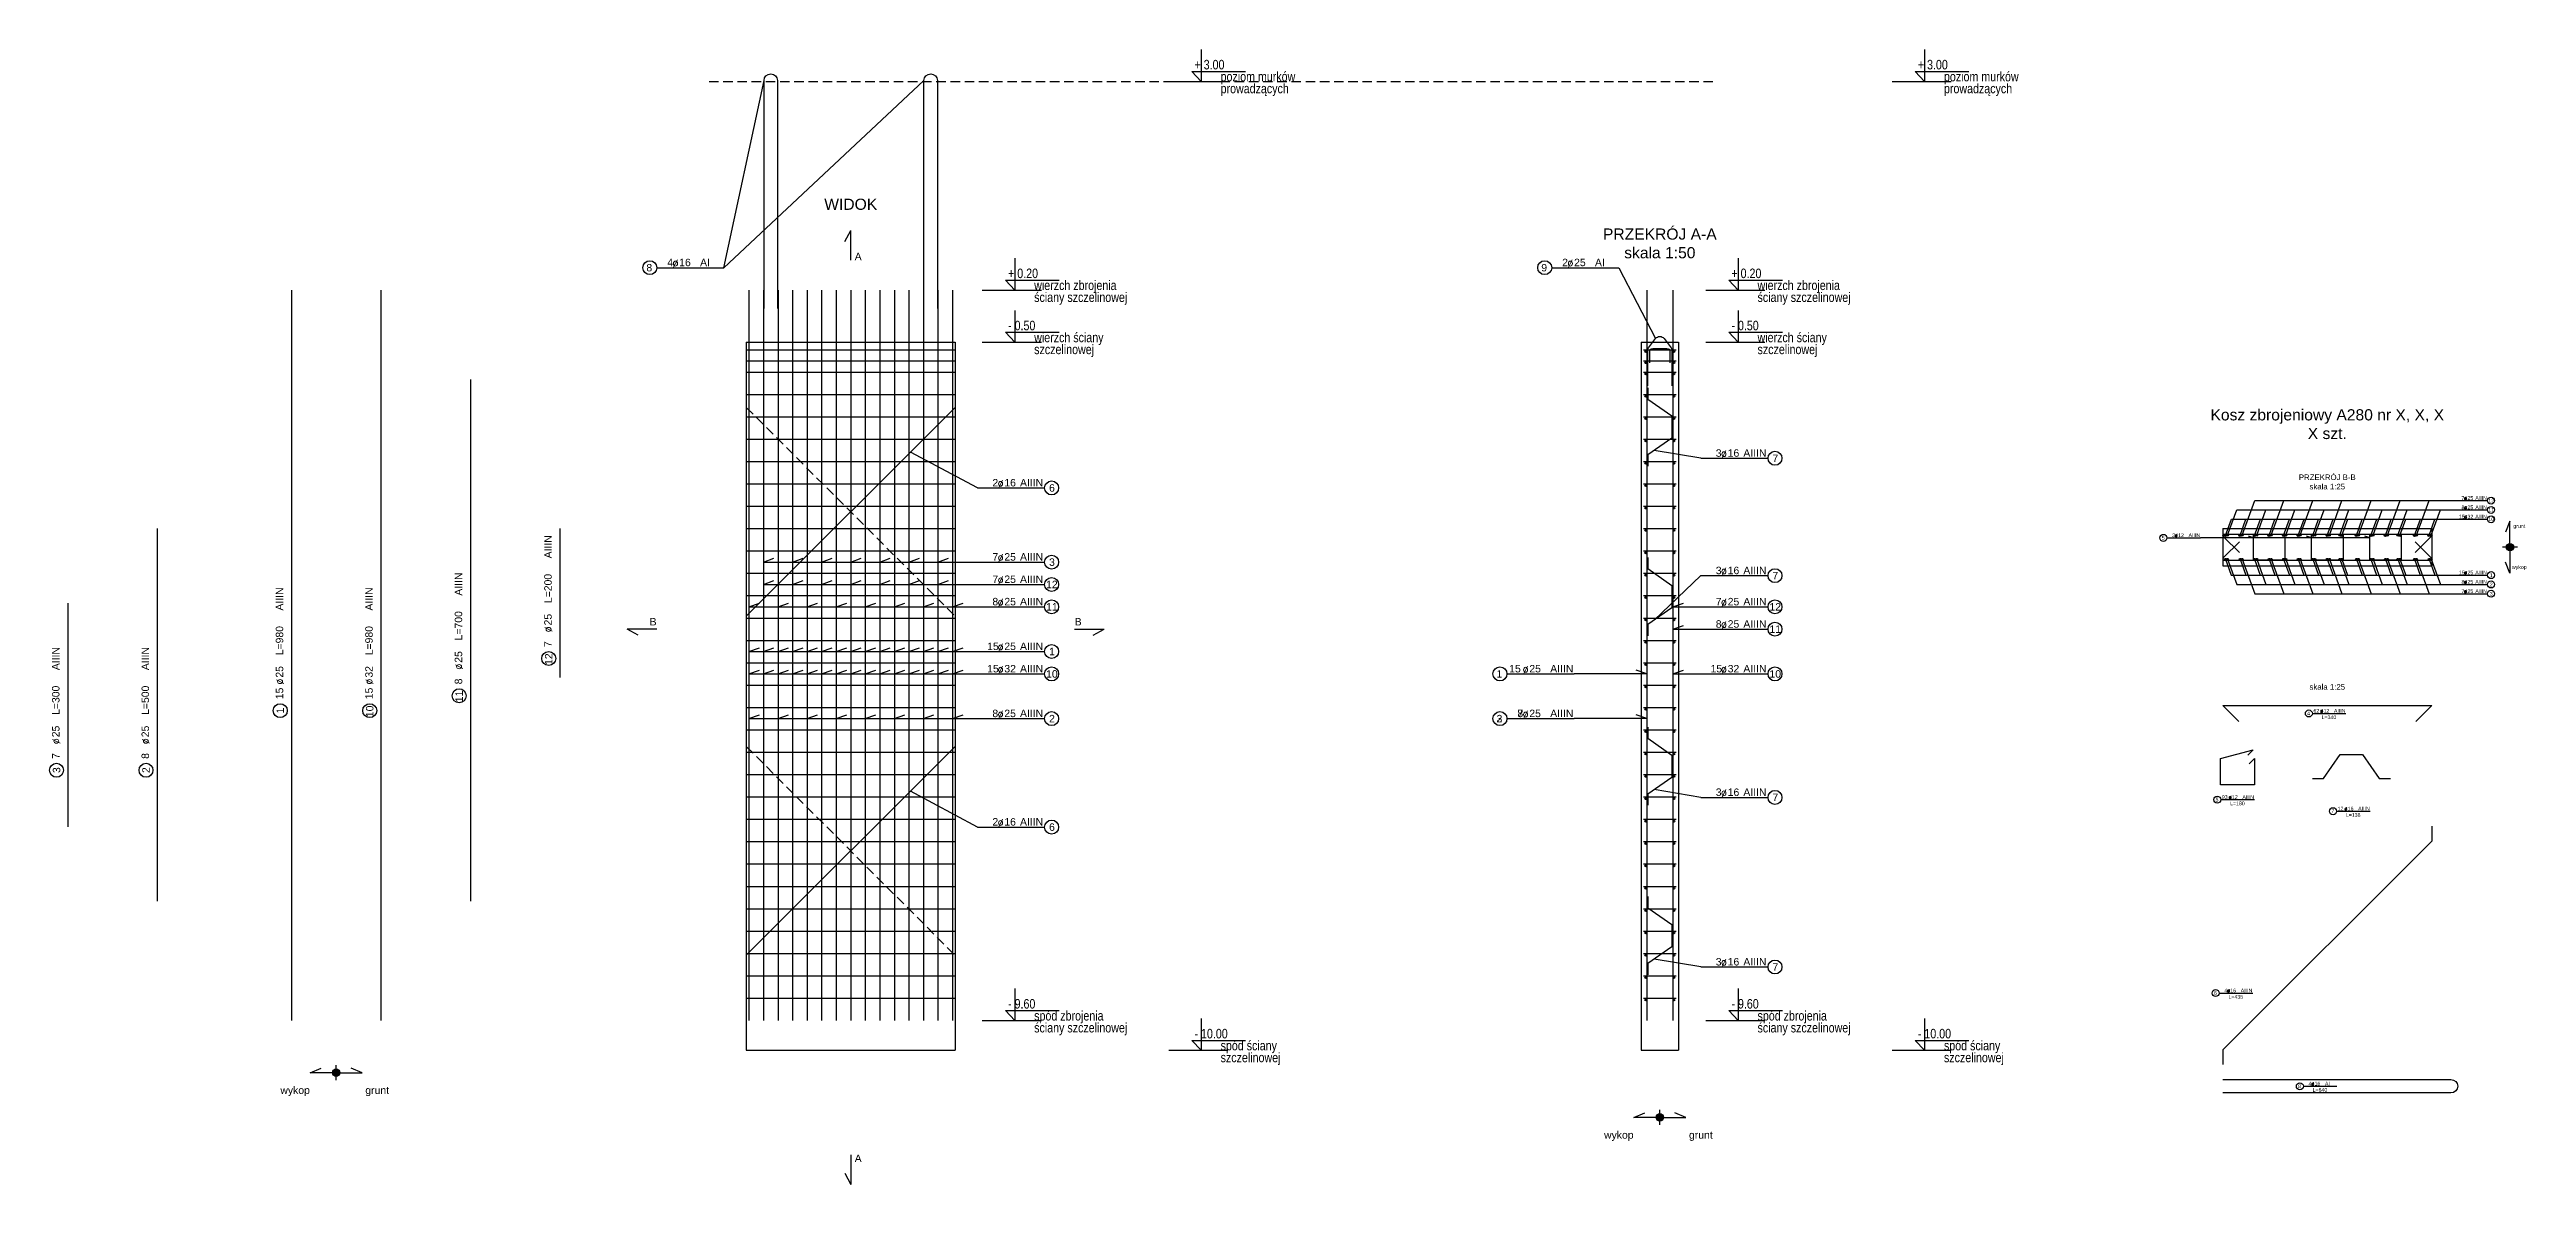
# Model space of a CAD drawing. Extents: x -5033 to 9347, y -16423 to -2430.
# Drawn here: x 6026 to 9347, y -14473 to -12950 of the extents above; entities that cross this region are included whole.
import ezdxf
from ezdxf.enums import TextEntityAlignment as Align

# ---------------------------------------------------------------- set-up
doc = ezdxf.new("R2010")
doc.units = 0
doc.header["$MEASUREMENT"] = 0
doc.linetypes.add('DASHED', pattern=[19.05, 12.7, -6.35])
for name, color, linetype in [('__SOL-KOTY_WYSOKOSCIOWE', 4, 'CONTINUOUS'), ('__SOL-OPISY', 4, 'CONTINUOUS'), ('__SOL-PRZERYWANA', 253, 'DASHED'), ('__SOL-WIDOK', 4, 'CONTINUOUS'), ('__SOL-ZBROJENIE', 3, 'CONTINUOUS')]:
    doc.layers.add(name, color=color, linetype=linetype)
doc.styles.add('ARIAL', font='arial.ttf', dxfattribs={"height": 2.5})
doc.styles.add('SIMPLEX', font='SIMPLEX.SHX', dxfattribs={"width": 0.8})
doc.styles.get("Standard").update_dxf_attribs({"font": 'arial.ttf'})

msp = doc.modelspace()

# ---------------------------------------------------------------- texts
at = {"layer": '__SOL-OPISY', "width": 2500, "attachment_point": 5}
for s, insert, char_height in [('\\P\\PWIDOK\\P', (7100, -13133), 15), ('\\P\\P\\PPRZEKRÓJ A-A\\Pskala 1:50\\P', (8185, -13173), 15), ('A\\P', (7110, -13228), 10), ('Kosz zbrojeniowy A280 nr X, X, X\\PX szt.\\P', (9080, -13453), 15), ('PRZEKRÓJ B-B\\Pskala 1:25\\P', (9080, -13530.5), 7.5), ('grunt\\P', (9337.5, -13590.5), 5), ('wykop\\P', (9337.5, -13645.5), 5), ('B\\P', (6835, -13718), 10), ('B\\P', (7405, -13718), 10), ('skala 1:25\\P', (9080, -13805.5), 7.5), ('wykop\\P', (6355, -14348), 10), ('grunt\\P', (6465, -14348), 10), ('wykop\\P', (8130, -14408), 10), ('grunt\\P', (8240, -14408), 10), ('A\\P', (7110, -14438), 10)]:
    msp.add_mtext(s, dxfattribs=dict(at, insert=insert, char_height=char_height))

# ---------------------------------------------------------------- blocks, each defined once
blk = doc.blocks.new('OPIS_PRET_BEZ_LINII')
at = {"layer": '__SOL-OPISY'}
blk.add_circle((25.7, 0), 9.36, dxfattribs=at)
at = {"layer": '__SOL-OPISY', "style": 'SIMPLEX', "width": 0.9}
blk.add_text(' %%c ', height=10, dxfattribs=at).set_placement((64.7, -4.8), align=Align.CENTER)
at = {"layer": '__SOL-OPISY', "style": 'ARIAL', "width": 0.8}
blk.add_attdef('NUMER', text='', height=10, dxfattribs=at).set_placement((25.7, 0), align=Align.MIDDLE)
blk.add_attdef('ILOSC', text='', height=10, dxfattribs=at).set_placement((56.9, -5.1), align=Align.RIGHT)
for tag, p in [('SREDNICA', (71, -5.1)), ('DLUGOSC', (95.1, -5.2)), ('STAL', (144.7, -5.2))]:
    blk.add_attdef(tag, p, '', height=10, dxfattribs=at)
blk = doc.blocks.new('OPIS_PRAWY')
at = {"layer": '__SOL-OPISY'}
blk.add_line((0, 0), (90, 0), dxfattribs=at)
blk.add_circle((99.4, 0), 9.36, dxfattribs=at)
at = {"layer": '__SOL-OPISY', "style": 'SIMPLEX', "width": 0.9}
blk.add_text(' %%c ', height=10, dxfattribs=at).set_placement((20.9, 0.5))
at = {"layer": '__SOL-OPISY', "style": 'ARIAL', "width": 0.8}
blk.add_attdef('ILOSC', text='', height=10, dxfattribs=at).set_placement((27.1, 0.1), align=Align.RIGHT)
for tag, p in [('SREDNICA', (35.4, 0.1)), ('STAL', (58.4, 0.5))]:
    blk.add_attdef(tag, p, '', height=10, dxfattribs=at)
for tag, p in [('NUMER', (99.4, 0)), ('DLUGOSC', (52.8, -6.1))]:
    blk.add_attdef(tag, text='', height=10, dxfattribs=at).set_placement(p, align=Align.MIDDLE)
blk = doc.blocks.new('OPIS_LEWY')
at = {"layer": '__SOL-OPISY'}
blk.add_line((-90, 0), (0, 0), dxfattribs=at)
blk.add_circle((-99.4, 0), 9.36, dxfattribs=at)
at = {"layer": '__SOL-OPISY', "style": 'SIMPLEX', "width": 0.9}
blk.add_text(' %%c ', height=10, dxfattribs=at).set_placement((-75, 0.5))
at = {"layer": '__SOL-OPISY', "style": 'ARIAL', "width": 0.8}
for tag, p in [('NUMER', (-99.4, 0)), ('DLUGOSC', (-58.9, -6.6))]:
    blk.add_attdef(tag, text='', height=10, dxfattribs=at).set_placement(p, align=Align.MIDDLE)
blk.add_attdef('ILOSC', text='', height=10, dxfattribs=at).set_placement((-74, 0.1), align=Align.RIGHT)
for tag, p in [('SREDNICA', (-65.8, 0.1)), ('STAL', (-42.7, 0.3))]:
    blk.add_attdef(tag, p, '', height=10, dxfattribs=at)
blk = doc.blocks.new('KOTA')
at = {"layer": '__SOL-KOTY_WYSOKOSCIOWE'}
for p, q in [((0, 33.4), (0, 0)), ((-34, 0), (28, 0)), ((0, 0), (-9.9, 10.4)), ((-9.9, 10.4), (46.5, 10.4))]:
    blk.add_line(p, q, dxfattribs=at)
at = {"layer": '__SOL-KOTY_WYSOKOSCIOWE', "style": 'ARIAL', "width": 0.8}
blk.add_attdef('RZEDNA', (500.5, 15.9), '', height=10.4, dxfattribs=at)

# ---------------------------------------------------------------- hatches: boundary and pattern name
at = {"layer": '__SOL-OPISY'}
for points in [[(9330, -13618, 1), (9320, -13618, 1)], [(6415, -14323, 1), (6405, -14323, 1)], [(8190, -14383, 1), (8180, -14383, 1)]]:
    msp.add_hatch(color=256, dxfattribs=at).paths.add_polyline_path(points)
at = {"layer": '__SOL-ZBROJENIE'}
for points in [[(8167.2, -13355.5, 1), (8164.8, -13355.5, 1)], [(8167.2, -13370.5, 1), (8164.8, -13370.5, 1)], [(8167.2, -13385.5, 1), (8164.8, -13385.5, 1)], [(8205.2, -13355.5, 1), (8202.8, -13355.5, 1)], [(8205.2, -13370.5, 1), (8202.8, -13370.5, 1)], [(8205.2, -13385.5, 1), (8202.8, -13385.5, 1)], [(8167.2, -13415.5, 1), (8164.8, -13415.5, 1)], [(8205.2, -13415.5, 1), (8202.8, -13415.5, 1)], [(8167.2, -13445.5, 1), (8164.8, -13445.5, 1)], [(8205.2, -13445.5, 1), (8202.8, -13445.5, 1)], [(8167.2, -13475.5, 1), (8164.8, -13475.5, 1)], [(8205.2, -13475.5, 1), (8202.8, -13475.5, 1)], [(8167.2, -13505.5, 1), (8164.8, -13505.5, 1)], [(8205.2, -13505.5, 1), (8202.8, -13505.5, 1)], [(8167.2, -13535.5, 1), (8164.8, -13535.5, 1)], [(8205.2, -13535.5, 1), (8202.8, -13535.5, 1)], [(8167.2, -13565.5, 1), (8164.8, -13565.5, 1)], [(8205.2, -13565.5, 1), (8202.8, -13565.5, 1)], [(8167.2, -13595.5, 1), (8164.8, -13595.5, 1)], [(8205.2, -13595.5, 1), (8202.8, -13595.5, 1)], [(8945.1, -13602.1, 1), (8941.9, -13602.1, 1)], [(8947.6, -13601.8, 1), (8945.1, -13601.8, 1)], [(8964.6, -13602.1, 1), (8961.4, -13602.1, 1)], [(8967.1, -13601.8, 1), (8964.6, -13601.8, 1)], [(8984.1, -13602.1, 1), (8980.9, -13602.1, 1)], [(8986.6, -13601.8, 1), (8984.1, -13601.8, 1)], [(9003.6, -13602.1, 1), (9000.4, -13602.1, 1)], [(9006.1, -13601.8, 1), (9003.6, -13601.8, 1)], [(9023.1, -13602.1, 1), (9019.9, -13602.1, 1)], [(9025.6, -13601.8, 1), (9023.1, -13601.8, 1)], [(9042.6, -13602.1, 1), (9039.4, -13602.1, 1)], [(9045.1, -13601.8, 1), (9042.6, -13601.8, 1)], [(9062.1, -13602.1, 1), (9058.9, -13602.1, 1)], [(9064.6, -13601.8, 1), (9062.1, -13601.8, 1)], [(9081.6, -13602.1, 1), (9078.4, -13602.1, 1)], [(9084.1, -13601.8, 1), (9081.6, -13601.8, 1)], [(9097.9, -13601.8, 1), (9095.4, -13601.8, 1)], [(9101.1, -13602.1, 1), (9097.9, -13602.1, 1)], [(9120.6, -13602.1, 1), (9117.4, -13602.1, 1)], [(9123.1, -13601.8, 1), (9120.6, -13601.8, 1)], [(9140.1, -13602.1, 1), (9136.9, -13602.1, 1)], [(9142.6, -13601.8, 1), (9140.1, -13601.8, 1)], [(9159.6, -13602.1, 1), (9156.4, -13602.1, 1)], [(9162.1, -13601.8, 1), (9159.6, -13601.8, 1)], [(9175.9, -13601.8, 1), (9173.4, -13601.8, 1)], [(9179.1, -13602.1, 1), (9175.9, -13602.1, 1)], [(9198.6, -13602.1, 1), (9195.4, -13602.1, 1)], [(9201.1, -13601.8, 1), (9198.6, -13601.8, 1)], [(9218.1, -13602.1, 1), (9214.9, -13602.1, 1)], [(9220.6, -13601.8, 1), (9218.1, -13601.8, 1)], [(8167.2, -13625.5, 1), (8164.8, -13625.5, 1)], [(8205.2, -13625.5, 1), (8202.8, -13625.5, 1)], [(8944.75, -13634.2, 1), (8942.25, -13634.2, 1)], [(8947.6, -13634.2, 1), (8945.1, -13634.2, 1)], [(8964.25, -13634.2, 1), (8961.75, -13634.2, 1)], [(8967.1, -13634.2, 1), (8964.6, -13634.2, 1)], [(8983.75, -13634.2, 1), (8981.25, -13634.2, 1)], [(8986.6, -13634.2, 1), (8984.1, -13634.2, 1)], [(9003.25, -13634.2, 1), (9000.75, -13634.2, 1)], [(9006.1, -13634.2, 1), (9003.6, -13634.2, 1)], [(9022.75, -13634.2, 1), (9020.25, -13634.2, 1)], [(9025.6, -13634.2, 1), (9023.1, -13634.2, 1)], [(9042.25, -13634.2, 1), (9039.75, -13634.2, 1)], [(9045.1, -13634.2, 1), (9042.6, -13634.2, 1)], [(9061.75, -13634.2, 1), (9059.25, -13634.2, 1)], [(9064.6, -13634.2, 1), (9062.1, -13634.2, 1)], [(9081.25, -13634.2, 1), (9078.75, -13634.2, 1)], [(9084.1, -13634.2, 1), (9081.6, -13634.2, 1)], [(9097.9, -13634.2, 1), (9095.4, -13634.2, 1)], [(9100.75, -13634.2, 1), (9098.25, -13634.2, 1)], [(9120.25, -13634.2, 1), (9117.75, -13634.2, 1)], [(9123.1, -13634.2, 1), (9120.6, -13634.2, 1)], [(9139.75, -13634.2, 1), (9137.25, -13634.2, 1)], [(9142.6, -13634.2, 1), (9140.1, -13634.2, 1)], [(9159.25, -13634.2, 1), (9156.75, -13634.2, 1)], [(9162.1, -13634.2, 1), (9159.6, -13634.2, 1)], [(9175.9, -13634.2, 1), (9173.4, -13634.2, 1)], [(9178.75, -13634.2, 1), (9176.25, -13634.2, 1)], [(9198.25, -13634.2, 1), (9195.75, -13634.2, 1)], [(9201.1, -13634.2, 1), (9198.6, -13634.2, 1)], [(9217.75, -13634.2, 1), (9215.25, -13634.2, 1)], [(9220.6, -13634.2, 1), (9218.1, -13634.2, 1)], [(8167.2, -13655.5, 1), (8164.8, -13655.5, 1)], [(8167.2, -13685.5, 1), (8164.8, -13685.5, 1)], [(8205.2, -13655.5, 1), (8202.8, -13655.5, 1)], [(8205.2, -13685.5, 1), (8202.8, -13685.5, 1)], [(8167.2, -13715.5, 1), (8164.8, -13715.5, 1)], [(8205.2, -13715.5, 1), (8202.8, -13715.5, 1)], [(8167.2, -13745.5, 1), (8164.8, -13745.5, 1)], [(8205.2, -13745.5, 1), (8202.8, -13745.5, 1)], [(8167.2, -13775.5, 1), (8164.8, -13775.5, 1)], [(8205.2, -13775.5, 1), (8202.8, -13775.5, 1)], [(8167.2, -13805.5, 1), (8164.8, -13805.5, 1)], [(8205.2, -13805.5, 1), (8202.8, -13805.5, 1)], [(8167.2, -13835.5, 1), (8164.8, -13835.5, 1)], [(8205.2, -13835.5, 1), (8202.8, -13835.5, 1)], [(8167.2, -13865.5, 1), (8164.8, -13865.5, 1)], [(8205.2, -13865.5, 1), (8202.8, -13865.5, 1)], [(8167.2, -13895.5, 1), (8164.8, -13895.5, 1)], [(8205.2, -13895.5, 1), (8202.8, -13895.5, 1)], [(8167.2, -13925.5, 1), (8164.8, -13925.5, 1)], [(8205.2, -13925.5, 1), (8202.8, -13925.5, 1)], [(8167.2, -13955.5, 1), (8164.8, -13955.5, 1)], [(8205.2, -13955.5, 1), (8202.8, -13955.5, 1)], [(8167.2, -13985.5, 1), (8164.8, -13985.5, 1)], [(8167.2, -14015.5, 1), (8164.8, -14015.5, 1)], [(8205.2, -13985.5, 1), (8202.8, -13985.5, 1)], [(8205.2, -14015.5, 1), (8202.8, -14015.5, 1)], [(8167.2, -14045.5, 1), (8164.8, -14045.5, 1)], [(8205.2, -14045.5, 1), (8202.8, -14045.5, 1)], [(8167.2, -14075.5, 1), (8164.8, -14075.5, 1)], [(8205.2, -14075.5, 1), (8202.8, -14075.5, 1)], [(8167.2, -14105.5, 1), (8164.8, -14105.5, 1)], [(8205.2, -14105.5, 1), (8202.8, -14105.5, 1)], [(8167.2, -14135.5, 1), (8164.8, -14135.5, 1)], [(8205.2, -14135.5, 1), (8202.8, -14135.5, 1)], [(8167.2, -14165.5, 1), (8164.8, -14165.5, 1)], [(8205.2, -14165.5, 1), (8202.8, -14165.5, 1)], [(8167.2, -14195.5, 1), (8164.8, -14195.5, 1)], [(8205.2, -14195.5, 1), (8202.8, -14195.5, 1)], [(8167.2, -14225.5, 1), (8164.8, -14225.5, 1)], [(8205.2, -14225.5, 1), (8202.8, -14225.5, 1)]]:
    msp.add_hatch(color=256, dxfattribs=at).paths.add_polyline_path(points)

# ---------------------------------------------------------------- linework, layer by layer
at = {"layer": '__SOL-OPISY'}
for p, q in [((6930, -13243), (6983.75, -12992)), ((6930, -13243), (7198.25, -12992)), ((7092, -13208), (7100, -13193)), ((7100, -13233), (7100, -13193)), ((8130, -13243), (8179.4, -13337.9)), ((7270, -13538.5), (7180, -13490.5)), ((8240, -13498.7), (8177.52, -13488.2)), ((8943.5, -13602.1), (8951.36, -13580.5)), ((8946.35, -13601.8), (8958.63, -13568)), ((8951.36, -13580.5), (9250, -13580.5)), ((8958.63, -13568), (9250, -13568)), ((8963, -13602.1), (8970.86, -13580.5)), ((8965.85, -13601.8), (8982.68, -13555.5)), ((8982.5, -13602.1), (8990.36, -13580.5)), ((8982.68, -13555.5), (9250, -13555.5)), ((8985.35, -13601.8), (8997.63, -13568)), ((9002, -13602.1), (9009.86, -13580.5)), ((9004.85, -13601.8), (9021.68, -13555.5)), ((9021.5, -13602.1), (9029.36, -13580.5)), ((9024.35, -13601.8), (9036.63, -13568)), ((9041, -13602.1), (9048.86, -13580.5)), ((9043.85, -13601.8), (9060.68, -13555.5)), ((9060.5, -13602.1), (9068.36, -13580.5)), ((9063.35, -13601.8), (9075.63, -13568)), ((9080, -13602.1), (9087.86, -13580.5)), ((9082.85, -13601.8), (9099.68, -13555.5)), ((9096.65, -13601.8), (9108.93, -13568)), ((9099.5, -13602.1), (9107.36, -13580.5)), ((9119, -13602.1), (9126.86, -13580.5)), ((9121.85, -13601.8), (9138.68, -13555.5)), ((9138.5, -13602.1), (9146.36, -13580.5)), ((9141.35, -13601.8), (9153.63, -13568)), ((9158, -13602.1), (9165.86, -13580.5)), ((9160.85, -13601.8), (9177.68, -13555.5)), ((9174.65, -13601.8), (9186.93, -13568)), ((9177.5, -13602.1), (9185.36, -13580.5)), ((9197, -13602.1), (9204.86, -13580.5)), ((9199.85, -13601.8), (9216.68, -13555.5)), ((9216.5, -13602.1), (9224.36, -13580.5)), ((9219.35, -13601.8), (9231.63, -13568)), ((9325, -13583), (9319, -13598)), ((9325, -13618), (9325, -13583)), ((9136.9, -13605.5), (8910, -13605.5)), ((8980.9, -13605.5), (8974.32, -13603.1)), ((9058.9, -13605.5), (9052.32, -13603.1)), ((9136.9, -13605.5), (9130.32, -13603.1)), ((9335, -13618), (9315, -13618)), ((9325, -13618), (9325, -13653)), ((6983, -13638), (6997.1, -13632.9)), ((6983, -13638), (7270, -13638)), ((7022, -13638), (7036.1, -13632.9)), ((7061, -13638), (7075.1, -13632.9)), ((7100, -13638), (7114.1, -13632.9)), ((7139, -13638), (7153.1, -13632.9)), ((7178, -13638), (7192.1, -13632.9)), ((7217, -13638), (7231.1, -13632.9)), ((8943.5, -13634.2), (8951.23, -13655.5)), ((8946.35, -13634.2), (8958.63, -13668)), ((8963, -13634.2), (8970.73, -13655.5)), ((8965.85, -13634.2), (8982.68, -13680.5)), ((8982.5, -13634.2), (8990.23, -13655.5)), ((8985.35, -13634.2), (8997.63, -13668)), ((9002, -13634.2), (9009.73, -13655.5)), ((9004.85, -13634.2), (9021.68, -13680.5)), ((9021.5, -13634.2), (9029.23, -13655.5)), ((9024.35, -13634.2), (9036.63, -13668)), ((9041, -13634.2), (9048.73, -13655.5)), ((9043.85, -13634.2), (9060.68, -13680.5)), ((9060.5, -13634.2), (9068.23, -13655.5)), ((9063.35, -13634.2), (9075.63, -13668)), ((9080, -13634.2), (9087.73, -13655.5)), ((9082.85, -13634.2), (9099.68, -13680.5)), ((9096.65, -13634.2), (9108.93, -13668)), ((9099.5, -13634.2), (9107.23, -13655.5)), ((9119, -13634.2), (9126.73, -13655.5)), ((9121.85, -13634.2), (9138.68, -13680.5)), ((9138.5, -13634.2), (9146.23, -13655.5)), ((9141.35, -13634.2), (9153.63, -13668)), ((9158, -13634.2), (9165.73, -13655.5)), ((9160.85, -13634.2), (9177.68, -13680.5)), ((9174.65, -13634.2), (9186.93, -13668)), ((9177.5, -13634.2), (9185.23, -13655.5)), ((9197, -13634.2), (9204.73, -13655.5)), ((9199.85, -13634.2), (9216.68, -13680.5)), ((9216.5, -13634.2), (9224.23, -13655.5)), ((9219.35, -13634.2), (9231.63, -13668)), ((9325, -13653), (9319, -13638)), ((6983, -13668), (6997.1, -13662.9)), ((6983, -13668), (7270, -13668)), ((7022, -13668), (7036.1, -13662.9)), ((7061, -13668), (7075.1, -13662.9)), ((7100, -13668), (7114.1, -13662.9)), ((7139, -13668), (7153.1, -13662.9)), ((7178, -13668), (7192.1, -13662.9)), ((7217, -13668), (7231.1, -13662.9)), ((8240, -13656.2), (8177.52, -13715.7)), ((8951.23, -13655.5), (9250, -13655.5)), ((8958.63, -13668), (9250, -13668)), ((8982.68, -13680.5), (9250, -13680.5)), ((6963.5, -13698), (6977.6, -13692.9)), ((6963.5, -13698), (7270, -13698)), ((7002.5, -13698), (7016.6, -13692.9)), ((7041.5, -13698), (7055.6, -13692.9)), ((7080.5, -13698), (7094.6, -13692.9)), ((7119.5, -13698), (7133.6, -13692.9)), ((7158.5, -13698), (7172.6, -13692.9)), ((7197.5, -13698), (7211.6, -13692.9)), ((7236.5, -13698), (7250.6, -13692.9)), ((8202.5, -13698), (8216.6, -13692.9)), ((8202.5, -13698), (8240, -13698)), ((6840, -13728), (6800, -13728)), ((6815, -13736), (6800, -13728)), ((7400, -13728), (7440, -13728)), ((7425, -13736), (7440, -13728)), ((8202.5, -13728), (8216.6, -13722.9)), ((8202.5, -13728), (8240, -13728)), ((6963.5, -13758), (6977.6, -13752.9)), ((6963.5, -13758), (7270, -13758)), ((6963.5, -13788), (6977.6, -13782.9)), ((6983, -13758), (6997.1, -13752.9)), ((6983, -13788), (6997.1, -13782.9)), ((7002.5, -13758), (7016.6, -13752.9)), ((7002.5, -13788), (7016.6, -13782.9)), ((7022, -13758), (7036.1, -13752.9)), ((7022, -13788), (7036.1, -13782.9)), ((7041.5, -13758), (7055.6, -13752.9)), ((7041.5, -13788), (7055.6, -13782.9)), ((7061, -13758), (7075.1, -13752.9)), ((7061, -13788), (7075.1, -13782.9)), ((7080.5, -13758), (7094.6, -13752.9)), ((7080.5, -13788), (7094.6, -13782.9)), ((7100, -13758), (7114.1, -13752.9)), ((7100, -13788), (7114.1, -13782.9)), ((7119.5, -13758), (7133.6, -13752.9)), ((7119.5, -13788), (7133.6, -13782.9)), ((7139, -13758), (7153.1, -13752.9)), ((7139, -13788), (7153.1, -13782.9)), ((7158.5, -13758), (7172.6, -13752.9)), ((7158.5, -13788), (7172.6, -13782.9)), ((7178, -13758), (7192.1, -13752.9)), ((7178, -13788), (7192.1, -13782.9)), ((7197.5, -13758), (7211.6, -13752.9)), ((7197.5, -13788), (7211.6, -13782.9)), ((7217, -13758), (7231.1, -13752.9)), ((7217, -13788), (7231.1, -13782.9)), ((7236.5, -13758), (7250.6, -13752.9)), ((7236.5, -13788), (7250.6, -13782.9)), ((8167.5, -13788), (8153.4, -13782.9)), ((8202.5, -13788), (8216.6, -13782.9)), ((6963.5, -13788), (7270, -13788)), ((8167.5, -13788), (8070, -13788)), ((8202.5, -13788), (8240, -13788)), ((6963.5, -13848), (6977.6, -13842.9)), ((6963.5, -13848), (7270, -13848)), ((7002.5, -13848), (7016.6, -13842.9)), ((7041.5, -13848), (7055.6, -13842.9)), ((7080.5, -13848), (7094.6, -13842.9)), ((7119.5, -13848), (7133.6, -13842.9)), ((7158.5, -13848), (7172.6, -13842.9)), ((7197.5, -13848), (7211.6, -13842.9)), ((7236.5, -13848), (7250.6, -13842.9)), ((8167.5, -13848), (8070, -13848)), ((8167.5, -13848), (8070, -13848)), ((8167.5, -13848), (8153.4, -13842.9)), ((8167.5, -13848), (8153.4, -13842.9)), ((7270, -13993.5), (7180, -13945.5)), ((8240, -13953.7), (8177.52, -13943.2)), ((8240, -14181.2), (8177.52, -14170.7)), ((6410, -14333), (6410, -14313)), ((6375, -14323), (6390, -14317)), ((6410, -14323), (6375, -14323)), ((6410, -14323), (6445, -14323)), ((6445, -14323), (6430, -14317)), ((8150, -14383), (8165, -14377)), ((8185, -14393), (8185, -14373)), ((8220, -14383), (8205, -14377)), ((8185, -14383), (8150, -14383)), ((8185, -14383), (8220, -14383)), ((7100, -14433), (7100, -14473)), ((7092, -14458), (7100, -14473))]:
    msp.add_line(p, q, dxfattribs=at)
for centre in [(9325, -13618), (6410, -14323), (8185, -14383)]:
    msp.add_circle(centre, 5, dxfattribs=at)
at = {"layer": '__SOL-PRZERYWANA'}
msp.add_line((6910, -12993), (8260, -12993), dxfattribs=at)
for points in [[(6960, -13410.5), (6960, -13430.5), (7240, -13710.5), (7240, -13730.5)], [(6960, -13865.5), (6960, -13885.5), (7240, -14165.5), (7240, -14185.5)]]:
    msp.add_lwpolyline(points, dxfattribs=at)
at = {"layer": '__SOL-WIDOK'}
for p, q in [((6960, -13343), (6960, -14293)), ((6960, -13343), (7240, -13343)), ((7240, -13343), (7240, -14293)), ((8160, -13343), (8160, -14293)), ((8160, -13343), (8210, -13343)), ((8210, -13343), (8210, -14293)), ((8940, -13593), (8940, -13643)), ((8940, -13593), (9220, -13593)), ((9220, -13593), (9220, -13643)), ((8940, -13643), (9220, -13643)), ((6960, -14293), (7240, -14293)), ((8160, -14293), (8210, -14293))]:
    msp.add_line(p, q, dxfattribs=at)
at = {"layer": '__SOL-ZBROJENIE'}
for p, q in [((6350, -13273), (6350, -14253)), ((6470, -13273), (6470, -14253)), ((6963.5, -13273), (6963.5, -14253)), ((6983, -13273), (6983, -14253)), ((7002.5, -13273), (7002.5, -14253)), ((7022, -13273), (7022, -14253)), ((7041.5, -13273), (7041.5, -14253)), ((7061, -13273), (7061, -14253)), ((7080.5, -13273), (7080.5, -14253)), ((7100, -13273), (7100, -14253)), ((7119.5, -13273), (7119.5, -14253)), ((7139, -13273), (7139, -14253)), ((7158.5, -13273), (7158.5, -14253)), ((7178, -13273), (7178, -14253)), ((7197.5, -13273), (7197.5, -14253)), ((7217, -13273), (7217, -14253)), ((7236.5, -13273), (7236.5, -14253)), ((8167.5, -13273), (8167.5, -14253)), ((8202.5, -13273), (8202.5, -14253)), ((6960, -13353), (7240, -13353)), ((6960, -13368), (7240, -13368)), ((6960, -13383), (7240, -13383)), ((8163, -13353), (8207, -13353)), ((8163, -13368), (8207, -13368)), ((8163, -13383), (8207, -13383)), ((6590, -13393), (6590, -14093)), ((6960, -13413), (7240, -13413)), ((8163, -13413), (8207, -13413)), ((6960, -13443), (7240, -13443)), ((8163, -13443), (8207, -13443)), ((6960, -13473), (7240, -13473)), ((8163, -13473), (8207, -13473)), ((6960, -13503), (7240, -13503)), ((8163, -13503), (8207, -13503)), ((6960, -13533), (7240, -13533)), ((8163, -13533), (8207, -13533)), ((6960, -13563), (7240, -13563)), ((8163, -13563), (8207, -13563)), ((6170, -13593), (6170, -14093)), ((6710, -13593), (6710, -13793)), ((6960, -13593), (7240, -13593)), ((8163, -13593), (8207, -13593)), ((6960, -13623), (7240, -13623)), ((8163, -13623), (8207, -13623)), ((6960, -13653), (7240, -13653)), ((6960, -13683), (7240, -13683)), ((8163, -13653), (8207, -13653)), ((8163, -13683), (8207, -13683)), ((6050, -13693), (6050, -13993)), ((6960, -13713), (7240, -13713)), ((8163, -13713), (8207, -13713)), ((6960, -13743), (7240, -13743)), ((8163, -13743), (8207, -13743)), ((6960, -13773), (7240, -13773)), ((8163, -13773), (8207, -13773)), ((6960, -13803), (7240, -13803)), ((8163, -13803), (8207, -13803)), ((6960, -13833), (7240, -13833)), ((8163, -13833), (8207, -13833)), ((6960, -13863), (7240, -13863)), ((8163, -13863), (8207, -13863)), ((6960, -13893), (7240, -13893)), ((8163, -13893), (8207, -13893)), ((6960, -13923), (7240, -13923)), ((8163, -13923), (8207, -13923)), ((6960, -13953), (7240, -13953)), ((6960, -13983), (7240, -13983)), ((8163, -13953), (8207, -13953)), ((8163, -13983), (8207, -13983)), ((6960, -14013), (7240, -14013)), ((8163, -14013), (8207, -14013)), ((6960, -14043), (7240, -14043)), ((8163, -14043), (8207, -14043)), ((6960, -14073), (7240, -14073)), ((8163, -14073), (8207, -14073)), ((6960, -14103), (7240, -14103)), ((8163, -14103), (8207, -14103)), ((6960, -14133), (7240, -14133)), ((8163, -14133), (8207, -14133)), ((6960, -14163), (7240, -14163)), ((8163, -14163), (8207, -14163)), ((6960, -14193), (7240, -14193)), ((8163, -14193), (8207, -14193)), ((6960, -14223), (7240, -14223)), ((8163, -14223), (8207, -14223))]:
    msp.add_line(p, q, dxfattribs=at)
for points in [[(6983.75, -13297.9), (6983.75, -12992, -1), (7001.75, -12992), (7001.75, -13297.9)], [(7198.25, -13297.9), (7198.25, -12992, -1), (7216.25, -12992), (7216.25, -13297.9)], [(8169, -13401.5), (8169, -13353, -0.16), (8170, -13350.4), (8179.4, -13337.9, -0.45), (8190.6, -13337.9), (8200, -13350.4, -0.16), (8201, -13353), (8201, -13401.5)], [(8171.5, -13370.5), (8171.5, -13355.5, -0.48), (8175.5, -13351.5), (8194.5, -13351.5, -0.48), (8198.5, -13355.5), (8198.5, -13370.5)], [(8962.21, -13625.2), (8941, -13604, -0.7), (8941.5, -13600.5), (9218.5, -13600.5, -0.7), (9219, -13604), (9197.79, -13625.2)], [(8962.21, -13625.2), (8941, -13604, -0.7), (8941.5, -13600.5), (9218.5, -13600.5, -0.7), (9219, -13604), (9197.79, -13625.2)], [(8962.21, -13610.8), (8941, -13632, 0.7), (8941.5, -13635.5), (9218.5, -13635.5, 0.7), (9219, -13632), (9197.79, -13610.8)], [(8962.21, -13610.8), (8941, -13632, 0.7), (8941.5, -13635.5), (9218.5, -13635.5, 0.7), (9219, -13632), (9197.79, -13610.8)], [(8940, -14332.2), (9245.86, -14332.2, -1), (9245.86, -14350.2), (8940, -14350.2)]]:
    msp.add_lwpolyline(points, format="xyb", dxfattribs=at)
for points in [[(7240, -13410.5), (7240, -13430.5), (6960, -13710.5), (6960, -13730.5)], [(8169, -13404.3), (8169, -13419.3), (8201, -13441.8), (8201, -13471.8), (8169, -13494.2), (8169, -13509.2)], [(8169, -13631.8), (8169, -13646.8), (8201, -13669.2), (8201, -13699.2), (8169, -13721.7), (8169, -13736.7)], [(8961.21, -13851.7), (8940, -13830.5), (9220, -13830.5), (9198.79, -13851.7)], [(7240, -13865.5), (7240, -13885.5), (6960, -14165.5), (6960, -14185.5)], [(8169, -13859.3), (8169, -13874.3), (8201, -13896.8), (8201, -13926.8), (8169, -13949.2), (8169, -13964.2)], [(8975.13, -13908.8), (8982.2, -13901.7), (8982.2, -13936.7), (8936.8, -13936.7), (8936.8, -13901.7), (8980.65, -13890), (8973.58, -13897)], [(9060, -13928.2), (9075, -13928.2), (9097.41, -13896.2), (9127.41, -13896.2), (9149.81, -13928.2), (9164.81, -13928.2)], [(9220, -13992.2), (9220, -14012.2), (8940, -14292.2), (8940, -14312.2)], [(8169, -14086.8), (8169, -14101.8), (8201, -14124.2), (8201, -14154.2), (8169, -14176.7), (8169, -14191.7)]]:
    msp.add_lwpolyline(points, dxfattribs=at)
for points in [[(8981.4, -13600.5), (9022.6, -13600.5, -0.414214), (9023.1, -13601), (9023.1, -13635, -0.414214), (9022.6, -13635.5), (8981.4, -13635.5, -0.414214), (8980.9, -13635), (8980.9, -13601, -0.414214)], [(9059.4, -13600.5), (9100.6, -13600.5, -0.414214), (9101.1, -13601), (9101.1, -13635, -0.414214), (9100.6, -13635.5), (9059.4, -13635.5, -0.414214), (9058.9, -13635), (9058.9, -13601, -0.414214)], [(9137.4, -13600.5), (9178.6, -13600.5, -0.414214), (9179.1, -13601), (9179.1, -13635, -0.414214), (9178.6, -13635.5), (9137.4, -13635.5, -0.414214), (9136.9, -13635), (9136.9, -13601, -0.414214)]]:
    msp.add_lwpolyline(points, format="xyb", close=True, dxfattribs=at)
for centre, radius in [((8166, -13355.5), 1.2), ((8166, -13370.5), 1.2), ((8166, -13385.5), 1.2), ((8204, -13355.5), 1.2), ((8204, -13370.5), 1.2), ((8204, -13385.5), 1.2), ((8166, -13415.5), 1.2), ((8204, -13415.5), 1.2), ((8166, -13445.5), 1.2), ((8204, -13445.5), 1.2), ((8166, -13475.5), 1.2), ((8204, -13475.5), 1.2), ((8166, -13505.5), 1.2), ((8204, -13505.5), 1.2), ((8166, -13535.5), 1.2), ((8204, -13535.5), 1.2), ((8166, -13565.5), 1.2), ((8204, -13565.5), 1.2), ((8166, -13595.5), 1.2), ((8204, -13595.5), 1.2), ((8943.5, -13602.1), 1.6), ((8946.35, -13601.8), 1.25), ((8963, -13602.1), 1.6), ((8965.85, -13601.8), 1.25), ((8982.5, -13602.1), 1.6), ((8985.35, -13601.8), 1.25), ((9002, -13602.1), 1.6), ((9004.85, -13601.8), 1.25), ((9021.5, -13602.1), 1.6), ((9024.35, -13601.8), 1.25), ((9041, -13602.1), 1.6), ((9043.85, -13601.8), 1.25), ((9060.5, -13602.1), 1.6), ((9063.35, -13601.8), 1.25), ((9080, -13602.1), 1.6), ((9082.85, -13601.8), 1.25), ((9096.65, -13601.8), 1.25), ((9099.5, -13602.1), 1.6), ((9119, -13602.1), 1.6), ((9121.85, -13601.8), 1.25), ((9138.5, -13602.1), 1.6), ((9141.35, -13601.8), 1.25), ((9158, -13602.1), 1.6), ((9160.85, -13601.8), 1.25), ((9174.65, -13601.8), 1.25), ((9177.5, -13602.1), 1.6), ((9197, -13602.1), 1.6), ((9199.85, -13601.8), 1.25), ((9216.5, -13602.1), 1.6), ((9219.35, -13601.8), 1.25), ((8166, -13625.5), 1.2), ((8204, -13625.5), 1.2), ((8943.5, -13634.2), 1.25), ((8946.35, -13634.2), 1.25), ((8963, -13634.2), 1.25), ((8965.85, -13634.2), 1.25), ((8982.5, -13634.2), 1.25), ((8985.35, -13634.2), 1.25), ((9002, -13634.2), 1.25), ((9004.85, -13634.2), 1.25), ((9021.5, -13634.2), 1.25), ((9024.35, -13634.2), 1.25), ((9041, -13634.2), 1.25), ((9043.85, -13634.2), 1.25), ((9060.5, -13634.2), 1.25), ((9063.35, -13634.2), 1.25), ((9080, -13634.2), 1.25), ((9082.85, -13634.2), 1.25), ((9096.65, -13634.2), 1.25), ((9099.5, -13634.2), 1.25), ((9119, -13634.2), 1.25), ((9121.85, -13634.2), 1.25), ((9138.5, -13634.2), 1.25), ((9141.35, -13634.2), 1.25), ((9158, -13634.2), 1.25), ((9160.85, -13634.2), 1.25), ((9174.65, -13634.2), 1.25), ((9177.5, -13634.2), 1.25), ((9197, -13634.2), 1.25), ((9199.85, -13634.2), 1.25), ((9216.5, -13634.2), 1.25), ((9219.35, -13634.2), 1.25), ((8166, -13655.5), 1.2), ((8166, -13685.5), 1.2), ((8204, -13655.5), 1.2), ((8204, -13685.5), 1.2), ((8166, -13715.5), 1.2), ((8204, -13715.5), 1.2), ((8166, -13745.5), 1.2), ((8204, -13745.5), 1.2), ((8166, -13775.5), 1.2), ((8204, -13775.5), 1.2), ((8166, -13805.5), 1.2), ((8204, -13805.5), 1.2), ((8166, -13835.5), 1.2), ((8204, -13835.5), 1.2), ((8166, -13865.5), 1.2), ((8204, -13865.5), 1.2), ((8166, -13895.5), 1.2), ((8204, -13895.5), 1.2), ((8166, -13925.5), 1.2), ((8204, -13925.5), 1.2), ((8166, -13955.5), 1.2), ((8204, -13955.5), 1.2), ((8166, -13985.5), 1.2), ((8166, -14015.5), 1.2), ((8204, -13985.5), 1.2), ((8204, -14015.5), 1.2), ((8166, -14045.5), 1.2), ((8204, -14045.5), 1.2), ((8166, -14075.5), 1.2), ((8204, -14075.5), 1.2), ((8166, -14105.5), 1.2), ((8204, -14105.5), 1.2), ((8166, -14135.5), 1.2), ((8204, -14135.5), 1.2), ((8166, -14165.5), 1.2), ((8204, -14165.5), 1.2), ((8166, -14195.5), 1.2), ((8204, -14195.5), 1.2), ((8166, -14225.5), 1.2), ((8204, -14225.5), 1.2)]:
    msp.add_circle(centre, radius, dxfattribs=at)

# ---------------------------------------------------------------- block references
at = {"layer": '__SOL-KOTY_WYSOKOSCIOWE'}
ref = msp.add_blockref('KOTA', (7570, -12993), dxfattribs=dict(at, xscale=1.28, yscale=1.28, zscale=1.28))
ref.add_attrib('RZEDNA', '+ 3.00', (7561, -12977), dxfattribs={"height": 12.8, "style": 'ARIAL', "width": 0.8})
ref.add_attrib('OPIS1', 'poziom murków', (7596, -12993), dxfattribs={"height": 12.8, "style": 'ARIAL', "width": 0.8})
ref.add_attrib('OPIS2', 'prowadzących', (7596, -13009), dxfattribs={"height": 12.8, "style": 'ARIAL', "width": 0.8})
ref = msp.add_blockref('KOTA', (8540, -12993), dxfattribs=dict(at, xscale=1.28, yscale=1.28, zscale=1.28))
ref.add_attrib('RZEDNA', '+ 3.00', (8531, -12977), dxfattribs={"height": 12.8, "style": 'ARIAL', "width": 0.8})
ref.add_attrib('OPIS1', 'poziom murków', (8566, -12993), dxfattribs={"height": 12.8, "style": 'ARIAL', "width": 0.8})
ref.add_attrib('OPIS2', 'prowadzących', (8566, -13009), dxfattribs={"height": 12.8, "style": 'ARIAL', "width": 0.8})
ref = msp.add_blockref('KOTA', (7320, -13273), dxfattribs=dict(at, xscale=1.28, yscale=1.28, zscale=1.28))
ref.add_attrib('RZEDNA', '+ 0.20', (7311, -13257), dxfattribs={"height": 12.8, "style": 'ARIAL', "width": 0.8})
ref.add_attrib('OPIS1', 'wierzch zbrojenia', (7346, -13273), dxfattribs={"height": 12.8, "style": 'ARIAL', "width": 0.8})
ref.add_attrib('OPIS2', 'ściany szczelinowej', (7346, -13289), dxfattribs={"height": 12.8, "style": 'ARIAL', "width": 0.8})
ref = msp.add_blockref('KOTA', (8290, -13273), dxfattribs=dict(at, xscale=1.28, yscale=1.28, zscale=1.28))
ref.add_attrib('RZEDNA', '+ 0.20', (8281, -13257), dxfattribs={"height": 12.8, "style": 'ARIAL', "width": 0.8})
ref.add_attrib('OPIS1', 'wierzch zbrojenia', (8316, -13273), dxfattribs={"height": 12.8, "style": 'ARIAL', "width": 0.8})
ref.add_attrib('OPIS2', 'ściany szczelinowej', (8316, -13289), dxfattribs={"height": 12.8, "style": 'ARIAL', "width": 0.8})
ref = msp.add_blockref('KOTA', (7320, -13343), dxfattribs=dict(at, xscale=1.28, yscale=1.28, zscale=1.28))
ref.add_attrib('RZEDNA', '- 0.50', (7311, -13327), dxfattribs={"height": 12.8, "style": 'ARIAL', "width": 0.8})
ref.add_attrib('OPIS1', 'wierzch ściany', (7346, -13343), dxfattribs={"height": 12.8, "style": 'ARIAL', "width": 0.8})
ref.add_attrib('OPIS2', 'szczelinowej', (7346, -13359), dxfattribs={"height": 12.8, "style": 'ARIAL', "width": 0.8})
ref = msp.add_blockref('KOTA', (8290, -13343), dxfattribs=dict(at, xscale=1.28, yscale=1.28, zscale=1.28))
ref.add_attrib('RZEDNA', '- 0.50', (8281, -13327), dxfattribs={"height": 12.8, "style": 'ARIAL', "width": 0.8})
ref.add_attrib('OPIS1', 'wierzch ściany', (8316, -13343), dxfattribs={"height": 12.8, "style": 'ARIAL', "width": 0.8})
ref.add_attrib('OPIS2', 'szczelinowej', (8316, -13359), dxfattribs={"height": 12.8, "style": 'ARIAL', "width": 0.8})
ref = msp.add_blockref('KOTA', (7320, -14253), dxfattribs=dict(at, xscale=1.28, yscale=1.28, zscale=1.28))
ref.add_attrib('RZEDNA', '- 9.60', (7311, -14237), dxfattribs={"height": 12.8, "style": 'ARIAL', "width": 0.8})
ref.add_attrib('OPIS1', 'spód zbrojenia', (7346, -14253), dxfattribs={"height": 12.8, "style": 'ARIAL', "width": 0.8})
ref.add_attrib('OPIS2', 'ściany szczelinowej', (7346, -14269), dxfattribs={"height": 12.8, "style": 'ARIAL', "width": 0.8})
ref = msp.add_blockref('KOTA', (8290, -14253), dxfattribs=dict(at, xscale=1.28, yscale=1.28, zscale=1.28))
ref.add_attrib('RZEDNA', '- 9.60', (8281, -14237), dxfattribs={"height": 12.8, "style": 'ARIAL', "width": 0.8})
ref.add_attrib('OPIS1', 'spód zbrojenia', (8316, -14253), dxfattribs={"height": 12.8, "style": 'ARIAL', "width": 0.8})
ref.add_attrib('OPIS2', 'ściany szczelinowej', (8316, -14269), dxfattribs={"height": 12.8, "style": 'ARIAL', "width": 0.8})
ref = msp.add_blockref('KOTA', (7570, -14293), dxfattribs=dict(at, xscale=1.28, yscale=1.28, zscale=1.28))
ref.add_attrib('RZEDNA', '- 10.00', (7561, -14277), dxfattribs={"height": 12.8, "style": 'ARIAL', "width": 0.8})
ref.add_attrib('OPIS1', 'spód ściany', (7596, -14293), dxfattribs={"height": 12.8, "style": 'ARIAL', "width": 0.8})
ref.add_attrib('OPIS2', 'szczelinowej', (7596, -14309), dxfattribs={"height": 12.8, "style": 'ARIAL', "width": 0.8})
ref = msp.add_blockref('KOTA', (8540, -14293), dxfattribs=dict(at, xscale=1.28, yscale=1.28, zscale=1.28))
ref.add_attrib('RZEDNA', '- 10.00', (8531, -14277), dxfattribs={"height": 12.8, "style": 'ARIAL', "width": 0.8})
ref.add_attrib('OPIS1', 'spód ściany', (8566, -14293), dxfattribs={"height": 12.8, "style": 'ARIAL', "width": 0.8})
ref.add_attrib('OPIS2', 'szczelinowej', (8566, -14309), dxfattribs={"height": 12.8, "style": 'ARIAL', "width": 0.8})
at = {"layer": '__SOL-OPISY'}
ref = msp.add_blockref('OPIS_LEWY', (6930, -13243), dxfattribs=at)
ref.add_attrib('ILOSC', '4', (6854, -13241), dxfattribs={"height": 10, "style": 'ARIAL'})
ref.add_attrib('SREDNICA', '16', (6870, -13241), dxfattribs={"height": 10, "style": 'ARIAL'})
ref.add_attrib('STAL', 'AI', (6898, -13241), dxfattribs={"height": 10, "style": 'ARIAL'})
ref.add_attrib('NUMER', '8', (6826, -13248), dxfattribs={"height": 10, "style": 'ARIAL'})
ref = msp.add_blockref('OPIS_LEWY', (8130, -13243), dxfattribs=at)
ref.add_attrib('ILOSC', '2', (8054, -13241), dxfattribs={"height": 10, "style": 'ARIAL'})
ref.add_attrib('SREDNICA', '25', (8070, -13241), dxfattribs={"height": 10, "style": 'ARIAL'})
ref.add_attrib('STAL', 'AI', (8098, -13241), dxfattribs={"height": 10, "style": 'ARIAL'})
ref.add_attrib('NUMER', '9', (8026, -13248), dxfattribs={"height": 10, "style": 'ARIAL'})
ref = msp.add_blockref('OPIS_PRAWY', (8240, -13498.7), dxfattribs=at)
ref.add_attrib('ILOSC', '3', (8260, -13496.7), dxfattribs={"height": 10, "style": 'ARIAL'})
ref.add_attrib('SREDNICA', '16', (8276, -13496.7), dxfattribs={"height": 10, "style": 'ARIAL'})
ref.add_attrib('STAL', 'AIIIN', (8297, -13496.7), dxfattribs={"height": 10, "style": 'ARIAL'})
ref.add_attrib('NUMER', '7', (8336, -13503.7), dxfattribs={"height": 10, "style": 'ARIAL'})
ref = msp.add_blockref('OPIS_PRAWY', (7270, -13538.5), dxfattribs=at)
ref.add_attrib('ILOSC', '2', (7290, -13536.5), dxfattribs={"height": 10, "style": 'ARIAL'})
ref.add_attrib('SREDNICA', '16', (7306, -13536.5), dxfattribs={"height": 10, "style": 'ARIAL'})
ref.add_attrib('STAL', 'AIIIN', (7327, -13536.5), dxfattribs={"height": 10, "style": 'ARIAL'})
ref.add_attrib('NUMER', '6', (7366, -13543.5), dxfattribs={"height": 10, "style": 'ARIAL'})
ref = msp.add_blockref('OPIS_PRAWY', (9250, -13555.5), dxfattribs=dict(at, xscale=0.5, yscale=0.5, zscale=0.5))
ref.add_attrib('ILOSC', '7', (9260, -13554.5), dxfattribs={"height": 5, "style": 'ARIAL'})
ref.add_attrib('SREDNICA', '25', (9268, -13554.5), dxfattribs={"height": 5, "style": 'ARIAL'})
ref.add_attrib('STAL', 'AIIIN', (9278.5, -13554.5), dxfattribs={"height": 5, "style": 'ARIAL'})
ref.add_attrib('NUMER', '12', (9296, -13558), dxfattribs={"height": 5, "style": 'ARIAL'})
ref = msp.add_blockref('OPIS_PRAWY', (9250, -13568), dxfattribs=dict(at, xscale=0.5, yscale=0.5, zscale=0.5))
ref.add_attrib('ILOSC', '8', (9260, -13567), dxfattribs={"height": 5, "style": 'ARIAL'})
ref.add_attrib('SREDNICA', '25', (9268, -13567), dxfattribs={"height": 5, "style": 'ARIAL'})
ref.add_attrib('STAL', 'AIIIN', (9278.5, -13567), dxfattribs={"height": 5, "style": 'ARIAL'})
ref.add_attrib('NUMER', '11', (9296, -13570.5), dxfattribs={"height": 5, "style": 'ARIAL'})
ref = msp.add_blockref('OPIS_PRAWY', (9250, -13580.5), dxfattribs=dict(at, xscale=0.5, yscale=0.5, zscale=0.5))
ref.add_attrib('ILOSC', '15', (9256.5, -13579.5), dxfattribs={"height": 5, "style": 'ARIAL'})
ref.add_attrib('SREDNICA', '32', (9268, -13579.5), dxfattribs={"height": 5, "style": 'ARIAL'})
ref.add_attrib('STAL', 'AIIIN', (9278.5, -13579.5), dxfattribs={"height": 5, "style": 'ARIAL'})
ref.add_attrib('NUMER', '10', (9296, -13583), dxfattribs={"height": 5, "style": 'ARIAL'})
ref = msp.add_blockref('OPIS_PRET_BEZ_LINII', (6695, -13793), dxfattribs=dict(at, rotation=90))
ref.add_attrib('NUMER', '12', (6700, -13776), dxfattribs={"height": 10, "rotation": 90, "style": 'ARIAL'})
ref.add_attrib('ILOSC', '7', (6699, -13752), dxfattribs={"height": 10, "rotation": 90, "style": 'ARIAL'})
ref.add_attrib('SREDNICA', '25', (6699, -13723), dxfattribs={"height": 10, "rotation": 90, "style": 'ARIAL'})
ref.add_attrib('DLUGOSC', 'L=200', (6699, -13693), dxfattribs={"height": 10, "rotation": 90, "style": 'ARIAL'})
ref.add_attrib('STAL', 'AIIIN', (6699, -13633), dxfattribs={"height": 10, "rotation": 90, "style": 'ARIAL'})
ref = msp.add_blockref('OPIS_LEWY', (8910, -13605.5), dxfattribs=dict(at, xscale=0.5, yscale=0.5, zscale=0.5))
ref.add_attrib('ILOSC', '3', (8872, -13604.5), dxfattribs={"height": 5, "style": 'ARIAL'})
ref.add_attrib('SREDNICA', '12', (8880, -13604.5), dxfattribs={"height": 5, "style": 'ARIAL'})
ref.add_attrib('STAL', 'AIIIN', (8894, -13604.5), dxfattribs={"height": 5, "style": 'ARIAL'})
ref.add_attrib('NUMER', '5', (8858, -13608), dxfattribs={"height": 5, "style": 'ARIAL'})
ref = msp.add_blockref('OPIS_PRAWY', (7270, -13638), dxfattribs=at)
ref.add_attrib('ILOSC', '7', (7290, -13636), dxfattribs={"height": 10, "style": 'ARIAL'})
ref.add_attrib('SREDNICA', '25', (7306, -13636), dxfattribs={"height": 10, "style": 'ARIAL'})
ref.add_attrib('STAL', 'AIIIN', (7327, -13636), dxfattribs={"height": 10, "style": 'ARIAL'})
ref.add_attrib('NUMER', '3', (7366, -13643), dxfattribs={"height": 10, "style": 'ARIAL'})
ref = msp.add_blockref('OPIS_PRAWY', (8240, -13656.2), dxfattribs=at)
ref.add_attrib('ILOSC', '3', (8260, -13654.2), dxfattribs={"height": 10, "style": 'ARIAL'})
ref.add_attrib('SREDNICA', '16', (8276, -13654.2), dxfattribs={"height": 10, "style": 'ARIAL'})
ref.add_attrib('STAL', 'AIIIN', (8297, -13654.2), dxfattribs={"height": 10, "style": 'ARIAL'})
ref.add_attrib('NUMER', '7', (8336, -13661.2), dxfattribs={"height": 10, "style": 'ARIAL'})
ref = msp.add_blockref('OPIS_PRAWY', (9250, -13655.5), dxfattribs=dict(at, xscale=0.5, yscale=0.5, zscale=0.5))
ref.add_attrib('ILOSC', '15', (9256.5, -13654.5), dxfattribs={"height": 5, "style": 'ARIAL'})
ref.add_attrib('SREDNICA', '25', (9268, -13654.5), dxfattribs={"height": 5, "style": 'ARIAL'})
ref.add_attrib('STAL', 'AIIIN', (9278.5, -13654.5), dxfattribs={"height": 5, "style": 'ARIAL'})
ref.add_attrib('NUMER', '1', (9298, -13658), dxfattribs={"height": 5, "style": 'ARIAL'})
ref = msp.add_blockref('OPIS_PRET_BEZ_LINII', (6335, -13863), dxfattribs=dict(at, rotation=90))
ref.add_attrib('NUMER', '1', (6340, -13841), dxfattribs={"height": 10, "rotation": 90, "style": 'ARIAL'})
ref.add_attrib('ILOSC', '15', (6339, -13822), dxfattribs={"height": 10, "rotation": 90, "style": 'ARIAL'})
ref.add_attrib('SREDNICA', '25', (6339, -13793), dxfattribs={"height": 10, "rotation": 90, "style": 'ARIAL'})
ref.add_attrib('DLUGOSC', 'L=980', (6339, -13763), dxfattribs={"height": 10, "rotation": 90, "style": 'ARIAL'})
ref.add_attrib('STAL', 'AIIIN', (6339, -13703), dxfattribs={"height": 10, "rotation": 90, "style": 'ARIAL'})
ref = msp.add_blockref('OPIS_PRET_BEZ_LINII', (6455, -13863), dxfattribs=dict(at, rotation=90))
ref.add_attrib('NUMER', '10', (6460, -13846), dxfattribs={"height": 10, "rotation": 90, "style": 'ARIAL'})
ref.add_attrib('ILOSC', '15', (6459, -13822), dxfattribs={"height": 10, "rotation": 90, "style": 'ARIAL'})
ref.add_attrib('SREDNICA', '32', (6459, -13793), dxfattribs={"height": 10, "rotation": 90, "style": 'ARIAL'})
ref.add_attrib('DLUGOSC', 'L=980', (6459, -13763), dxfattribs={"height": 10, "rotation": 90, "style": 'ARIAL'})
ref.add_attrib('STAL', 'AIIIN', (6459, -13703), dxfattribs={"height": 10, "rotation": 90, "style": 'ARIAL'})
ref = msp.add_blockref('OPIS_PRET_BEZ_LINII', (6575, -13843), dxfattribs=dict(at, rotation=90))
ref.add_attrib('NUMER', '11', (6580, -13826), dxfattribs={"height": 10, "rotation": 90, "style": 'ARIAL'})
ref.add_attrib('ILOSC', '8', (6579, -13802), dxfattribs={"height": 10, "rotation": 90, "style": 'ARIAL'})
ref.add_attrib('SREDNICA', '25', (6579, -13773), dxfattribs={"height": 10, "rotation": 90, "style": 'ARIAL'})
ref.add_attrib('DLUGOSC', 'L=700', (6579, -13743), dxfattribs={"height": 10, "rotation": 90, "style": 'ARIAL'})
ref.add_attrib('STAL', 'AIIIN', (6579, -13683), dxfattribs={"height": 10, "rotation": 90, "style": 'ARIAL'})
ref = msp.add_blockref('OPIS_PRAWY', (7270, -13668), dxfattribs=at)
ref.add_attrib('ILOSC', '7', (7290, -13666), dxfattribs={"height": 10, "style": 'ARIAL'})
ref.add_attrib('SREDNICA', '25', (7306, -13666), dxfattribs={"height": 10, "style": 'ARIAL'})
ref.add_attrib('STAL', 'AIIIN', (7327, -13666), dxfattribs={"height": 10, "style": 'ARIAL'})
ref.add_attrib('NUMER', '12', (7362, -13673), dxfattribs={"height": 10, "style": 'ARIAL'})
ref = msp.add_blockref('OPIS_PRAWY', (9250, -13668), dxfattribs=dict(at, xscale=0.5, yscale=0.5, zscale=0.5))
ref.add_attrib('ILOSC', '8', (9260, -13667), dxfattribs={"height": 5, "style": 'ARIAL'})
ref.add_attrib('SREDNICA', '25', (9268, -13667), dxfattribs={"height": 5, "style": 'ARIAL'})
ref.add_attrib('STAL', 'AIIIN', (9278.5, -13667), dxfattribs={"height": 5, "style": 'ARIAL'})
ref.add_attrib('NUMER', '2', (9298, -13670.5), dxfattribs={"height": 5, "style": 'ARIAL'})
ref = msp.add_blockref('OPIS_PRAWY', (9250, -13680.5), dxfattribs=dict(at, xscale=0.5, yscale=0.5, zscale=0.5))
ref.add_attrib('ILOSC', '7', (9260, -13679.5), dxfattribs={"height": 5, "style": 'ARIAL'})
ref.add_attrib('SREDNICA', '25', (9268, -13679.5), dxfattribs={"height": 5, "style": 'ARIAL'})
ref.add_attrib('STAL', 'AIIIN', (9278.5, -13679.5), dxfattribs={"height": 5, "style": 'ARIAL'})
ref.add_attrib('NUMER', '3', (9298, -13683), dxfattribs={"height": 5, "style": 'ARIAL'})
ref = msp.add_blockref('OPIS_PRAWY', (7270, -13698), dxfattribs=at)
ref.add_attrib('ILOSC', '8', (7290, -13696), dxfattribs={"height": 10, "style": 'ARIAL'})
ref.add_attrib('SREDNICA', '25', (7306, -13696), dxfattribs={"height": 10, "style": 'ARIAL'})
ref.add_attrib('STAL', 'AIIIN', (7327, -13696), dxfattribs={"height": 10, "style": 'ARIAL'})
ref.add_attrib('NUMER', '11', (7362, -13703), dxfattribs={"height": 10, "style": 'ARIAL'})
ref = msp.add_blockref('OPIS_PRAWY', (8240, -13698), dxfattribs=at)
ref.add_attrib('ILOSC', '7', (8260, -13696), dxfattribs={"height": 10, "style": 'ARIAL'})
ref.add_attrib('SREDNICA', '25', (8276, -13696), dxfattribs={"height": 10, "style": 'ARIAL'})
ref.add_attrib('STAL', 'AIIIN', (8297, -13696), dxfattribs={"height": 10, "style": 'ARIAL'})
ref.add_attrib('NUMER', '12', (8332, -13703), dxfattribs={"height": 10, "style": 'ARIAL'})
ref = msp.add_blockref('OPIS_PRAWY', (8240, -13728), dxfattribs=at)
ref.add_attrib('ILOSC', '8', (8260, -13726), dxfattribs={"height": 10, "style": 'ARIAL'})
ref.add_attrib('SREDNICA', '25', (8276, -13726), dxfattribs={"height": 10, "style": 'ARIAL'})
ref.add_attrib('STAL', 'AIIIN', (8297, -13726), dxfattribs={"height": 10, "style": 'ARIAL'})
ref.add_attrib('NUMER', '11', (8332, -13733), dxfattribs={"height": 10, "style": 'ARIAL'})
ref = msp.add_blockref('OPIS_PRAWY', (7270, -13758), dxfattribs=at)
ref.add_attrib('ILOSC', '15', (7283, -13756), dxfattribs={"height": 10, "style": 'ARIAL'})
ref.add_attrib('SREDNICA', '25', (7306, -13756), dxfattribs={"height": 10, "style": 'ARIAL'})
ref.add_attrib('STAL', 'AIIIN', (7327, -13756), dxfattribs={"height": 10, "style": 'ARIAL'})
ref.add_attrib('NUMER', '1', (7366, -13763), dxfattribs={"height": 10, "style": 'ARIAL'})
ref = msp.add_blockref('OPIS_PRET_BEZ_LINII', (6035, -13943), dxfattribs=dict(at, rotation=90))
ref.add_attrib('NUMER', '3', (6040, -13921), dxfattribs={"height": 10, "rotation": 90, "style": 'ARIAL'})
ref.add_attrib('ILOSC', '7', (6039, -13902), dxfattribs={"height": 10, "rotation": 90, "style": 'ARIAL'})
ref.add_attrib('SREDNICA', '25', (6039, -13873), dxfattribs={"height": 10, "rotation": 90, "style": 'ARIAL'})
ref.add_attrib('DLUGOSC', 'L=300', (6039, -13843), dxfattribs={"height": 10, "rotation": 90, "style": 'ARIAL'})
ref.add_attrib('STAL', 'AIIIN', (6039, -13783), dxfattribs={"height": 10, "rotation": 90, "style": 'ARIAL'})
ref = msp.add_blockref('OPIS_PRET_BEZ_LINII', (6155, -13943), dxfattribs=dict(at, rotation=90))
ref.add_attrib('NUMER', '2', (6160, -13921), dxfattribs={"height": 10, "rotation": 90, "style": 'ARIAL'})
ref.add_attrib('ILOSC', '8', (6159, -13902), dxfattribs={"height": 10, "rotation": 90, "style": 'ARIAL'})
ref.add_attrib('SREDNICA', '25', (6159, -13873), dxfattribs={"height": 10, "rotation": 90, "style": 'ARIAL'})
ref.add_attrib('DLUGOSC', 'L=500', (6159, -13843), dxfattribs={"height": 10, "rotation": 90, "style": 'ARIAL'})
ref.add_attrib('STAL', 'AIIIN', (6159, -13783), dxfattribs={"height": 10, "rotation": 90, "style": 'ARIAL'})
ref = msp.add_blockref('OPIS_PRAWY', (7270, -13788), dxfattribs=at)
ref.add_attrib('ILOSC', '15', (7283, -13786), dxfattribs={"height": 10, "style": 'ARIAL'})
ref.add_attrib('SREDNICA', '32', (7306, -13786), dxfattribs={"height": 10, "style": 'ARIAL'})
ref.add_attrib('STAL', 'AIIIN', (7327, -13786), dxfattribs={"height": 10, "style": 'ARIAL'})
ref.add_attrib('NUMER', '10', (7362, -13793), dxfattribs={"height": 10, "style": 'ARIAL'})
ref = msp.add_blockref('OPIS_LEWY', (8070, -13788), dxfattribs=at)
ref.add_attrib('ILOSC', '15', (7983, -13786), dxfattribs={"height": 10, "style": 'ARIAL'})
ref.add_attrib('SREDNICA', '25', (8010, -13786), dxfattribs={"height": 10, "style": 'ARIAL'})
ref.add_attrib('STAL', 'AIIIN', (8038, -13786), dxfattribs={"height": 10, "style": 'ARIAL'})
ref.add_attrib('NUMER', '1', (7966, -13793), dxfattribs={"height": 10, "style": 'ARIAL'})
ref = msp.add_blockref('OPIS_PRAWY', (8240, -13788), dxfattribs=at)
ref.add_attrib('ILOSC', '15', (8253, -13786), dxfattribs={"height": 10, "style": 'ARIAL'})
ref.add_attrib('SREDNICA', '32', (8276, -13786), dxfattribs={"height": 10, "style": 'ARIAL'})
ref.add_attrib('STAL', 'AIIIN', (8297, -13786), dxfattribs={"height": 10, "style": 'ARIAL'})
ref.add_attrib('NUMER', '10', (8332, -13793), dxfattribs={"height": 10, "style": 'ARIAL'})
ref = msp.add_blockref('OPIS_PRAWY', (7270, -13848), dxfattribs=at)
ref.add_attrib('ILOSC', '8', (7290, -13846), dxfattribs={"height": 10, "style": 'ARIAL'})
ref.add_attrib('SREDNICA', '25', (7306, -13846), dxfattribs={"height": 10, "style": 'ARIAL'})
ref.add_attrib('STAL', 'AIIIN', (7327, -13846), dxfattribs={"height": 10, "style": 'ARIAL'})
ref.add_attrib('NUMER', '2', (7366, -13853), dxfattribs={"height": 10, "style": 'ARIAL'})
ref = msp.add_blockref('OPIS_LEWY', (8070, -13848), dxfattribs=at)
ref.add_attrib('ILOSC', '8', (7994, -13846), dxfattribs={"height": 10, "style": 'ARIAL'})
ref.add_attrib('SREDNICA', '25', (8010, -13846), dxfattribs={"height": 10, "style": 'ARIAL'})
ref.add_attrib('STAL', 'AIIIN', (8038, -13846), dxfattribs={"height": 10, "style": 'ARIAL'})
ref.add_attrib('NUMER', '2', (7966, -13853), dxfattribs={"height": 10, "style": 'ARIAL'})
ref = msp.add_blockref('OPIS_LEWY', (8070, -13848), dxfattribs=at)
ref.add_attrib('ILOSC', '7', (7994, -13846), dxfattribs={"height": 10, "style": 'ARIAL'})
ref.add_attrib('SREDNICA', '25', (8010, -13846), dxfattribs={"height": 10, "style": 'ARIAL'})
ref.add_attrib('STAL', 'AIIIN', (8038, -13846), dxfattribs={"height": 10, "style": 'ARIAL'})
ref.add_attrib('NUMER', '3', (7966, -13853), dxfattribs={"height": 10, "style": 'ARIAL'})
ref = msp.add_blockref('OPIS_LEWY', (9105, -13841.1), dxfattribs=dict(at, xscale=0.5, yscale=0.5, zscale=0.5))
ref.add_attrib('ILOSC', '62', (9061.5, -13840.1), dxfattribs={"height": 5, "style": 'ARIAL'})
ref.add_attrib('SREDNICA', '12', (9075, -13840.1), dxfattribs={"height": 5, "style": 'ARIAL'})
ref.add_attrib('DLUGOSC', 'L=340', (9072.5, -13848.6), dxfattribs={"height": 5, "style": 'ARIAL'})
ref.add_attrib('STAL', 'AIIIN', (9089, -13840.1), dxfattribs={"height": 5, "style": 'ARIAL'})
ref.add_attrib('NUMER', '4', (9053, -13843.6), dxfattribs={"height": 5, "style": 'ARIAL'})
ref = msp.add_blockref('OPIS_PRAWY', (8240, -13953.7), dxfattribs=at)
ref.add_attrib('ILOSC', '3', (8260, -13951.7), dxfattribs={"height": 10, "style": 'ARIAL'})
ref.add_attrib('SREDNICA', '16', (8276, -13951.7), dxfattribs={"height": 10, "style": 'ARIAL'})
ref.add_attrib('STAL', 'AIIIN', (8297, -13951.7), dxfattribs={"height": 10, "style": 'ARIAL'})
ref.add_attrib('NUMER', '7', (8336, -13958.7), dxfattribs={"height": 10, "style": 'ARIAL'})
ref = msp.add_blockref('OPIS_PRAWY', (7270, -13993.5), dxfattribs=at)
ref.add_attrib('ILOSC', '2', (7290, -13991.5), dxfattribs={"height": 10, "style": 'ARIAL'})
ref.add_attrib('SREDNICA', '16', (7306, -13991.5), dxfattribs={"height": 10, "style": 'ARIAL'})
ref.add_attrib('STAL', 'AIIIN', (7327, -13991.5), dxfattribs={"height": 10, "style": 'ARIAL'})
ref.add_attrib('NUMER', '6', (7366, -13998.5), dxfattribs={"height": 10, "style": 'ARIAL'})
ref = msp.add_blockref('OPIS_LEWY', (8982.2, -13956.7), dxfattribs=dict(at, xscale=0.5, yscale=0.5, zscale=0.5))
ref.add_attrib('ILOSC', '93', (8938.7, -13955.7), dxfattribs={"height": 5, "style": 'ARIAL'})
ref.add_attrib('SREDNICA', '12', (8952.2, -13955.7), dxfattribs={"height": 5, "style": 'ARIAL'})
ref.add_attrib('DLUGOSC', 'L=180', (8949.7, -13964.2), dxfattribs={"height": 5, "style": 'ARIAL'})
ref.add_attrib('STAL', 'AIIIN', (8966.2, -13955.7), dxfattribs={"height": 5, "style": 'ARIAL'})
ref.add_attrib('NUMER', '5', (8930.2, -13959.2), dxfattribs={"height": 5, "style": 'ARIAL'})
ref = msp.add_blockref('OPIS_LEWY', (9137.41, -13972.2), dxfattribs=dict(at, xscale=0.5, yscale=0.5, zscale=0.5))
ref.add_attrib('ILOSC', '12', (9093.91, -13971.2), dxfattribs={"height": 5, "style": 'ARIAL'})
ref.add_attrib('SREDNICA', '16', (9107.41, -13971.2), dxfattribs={"height": 5, "style": 'ARIAL'})
ref.add_attrib('DLUGOSC', 'L=138', (9104.91, -13979.7), dxfattribs={"height": 5, "style": 'ARIAL'})
ref.add_attrib('STAL', 'AIIIN', (9121.41, -13971.2), dxfattribs={"height": 5, "style": 'ARIAL'})
ref.add_attrib('NUMER', '7', (9085.41, -13974.7), dxfattribs={"height": 5, "style": 'ARIAL'})
ref = msp.add_blockref('OPIS_PRAWY', (8240, -14181.2), dxfattribs=at)
ref.add_attrib('ILOSC', '3', (8260, -14179.2), dxfattribs={"height": 10, "style": 'ARIAL'})
ref.add_attrib('SREDNICA', '16', (8276, -14179.2), dxfattribs={"height": 10, "style": 'ARIAL'})
ref.add_attrib('STAL', 'AIIIN', (8297, -14179.2), dxfattribs={"height": 10, "style": 'ARIAL'})
ref.add_attrib('NUMER', '7', (8336, -14186.2), dxfattribs={"height": 10, "style": 'ARIAL'})
ref = msp.add_blockref('OPIS_LEWY', (8980, -14216.2), dxfattribs=dict(at, xscale=0.5, yscale=0.5, zscale=0.5))
ref.add_attrib('ILOSC', '4', (8942, -14215.2), dxfattribs={"height": 5, "style": 'ARIAL'})
ref.add_attrib('SREDNICA', '16', (8950, -14215.2), dxfattribs={"height": 5, "style": 'ARIAL'})
ref.add_attrib('DLUGOSC', 'L=435', (8947.5, -14223.7), dxfattribs={"height": 5, "style": 'ARIAL'})
ref.add_attrib('STAL', 'AIIIN', (8964, -14215.2), dxfattribs={"height": 5, "style": 'ARIAL'})
ref.add_attrib('NUMER', '6', (8928, -14218.7), dxfattribs={"height": 5, "style": 'ARIAL'})
ref = msp.add_blockref('OPIS_LEWY', (9092.93, -14341.2), dxfattribs=dict(at, xscale=0.5, yscale=0.5, zscale=0.5))
ref.add_attrib('ILOSC', '4', (9054.93, -14340.2), dxfattribs={"height": 5, "style": 'ARIAL'})
ref.add_attrib('SREDNICA', '16', (9062.93, -14340.2), dxfattribs={"height": 5, "style": 'ARIAL'})
ref.add_attrib('DLUGOSC', 'L=640', (9060.43, -14348.7), dxfattribs={"height": 5, "style": 'ARIAL'})
ref.add_attrib('STAL', 'AI', (9076.93, -14340.2), dxfattribs={"height": 5, "style": 'ARIAL'})
ref.add_attrib('NUMER', '8', (9040.93, -14343.7), dxfattribs={"height": 5, "style": 'ARIAL'})

msp.set_redraw_order([(e.dxf.handle, doc.entitydb.next_handle()) for e in msp.query("TEXT MTEXT ATTDEF DIMENSION ARC_DIMENSION")])  # texts and dimensions are drawn at this point

doc.saveas('drawing.dxf')
